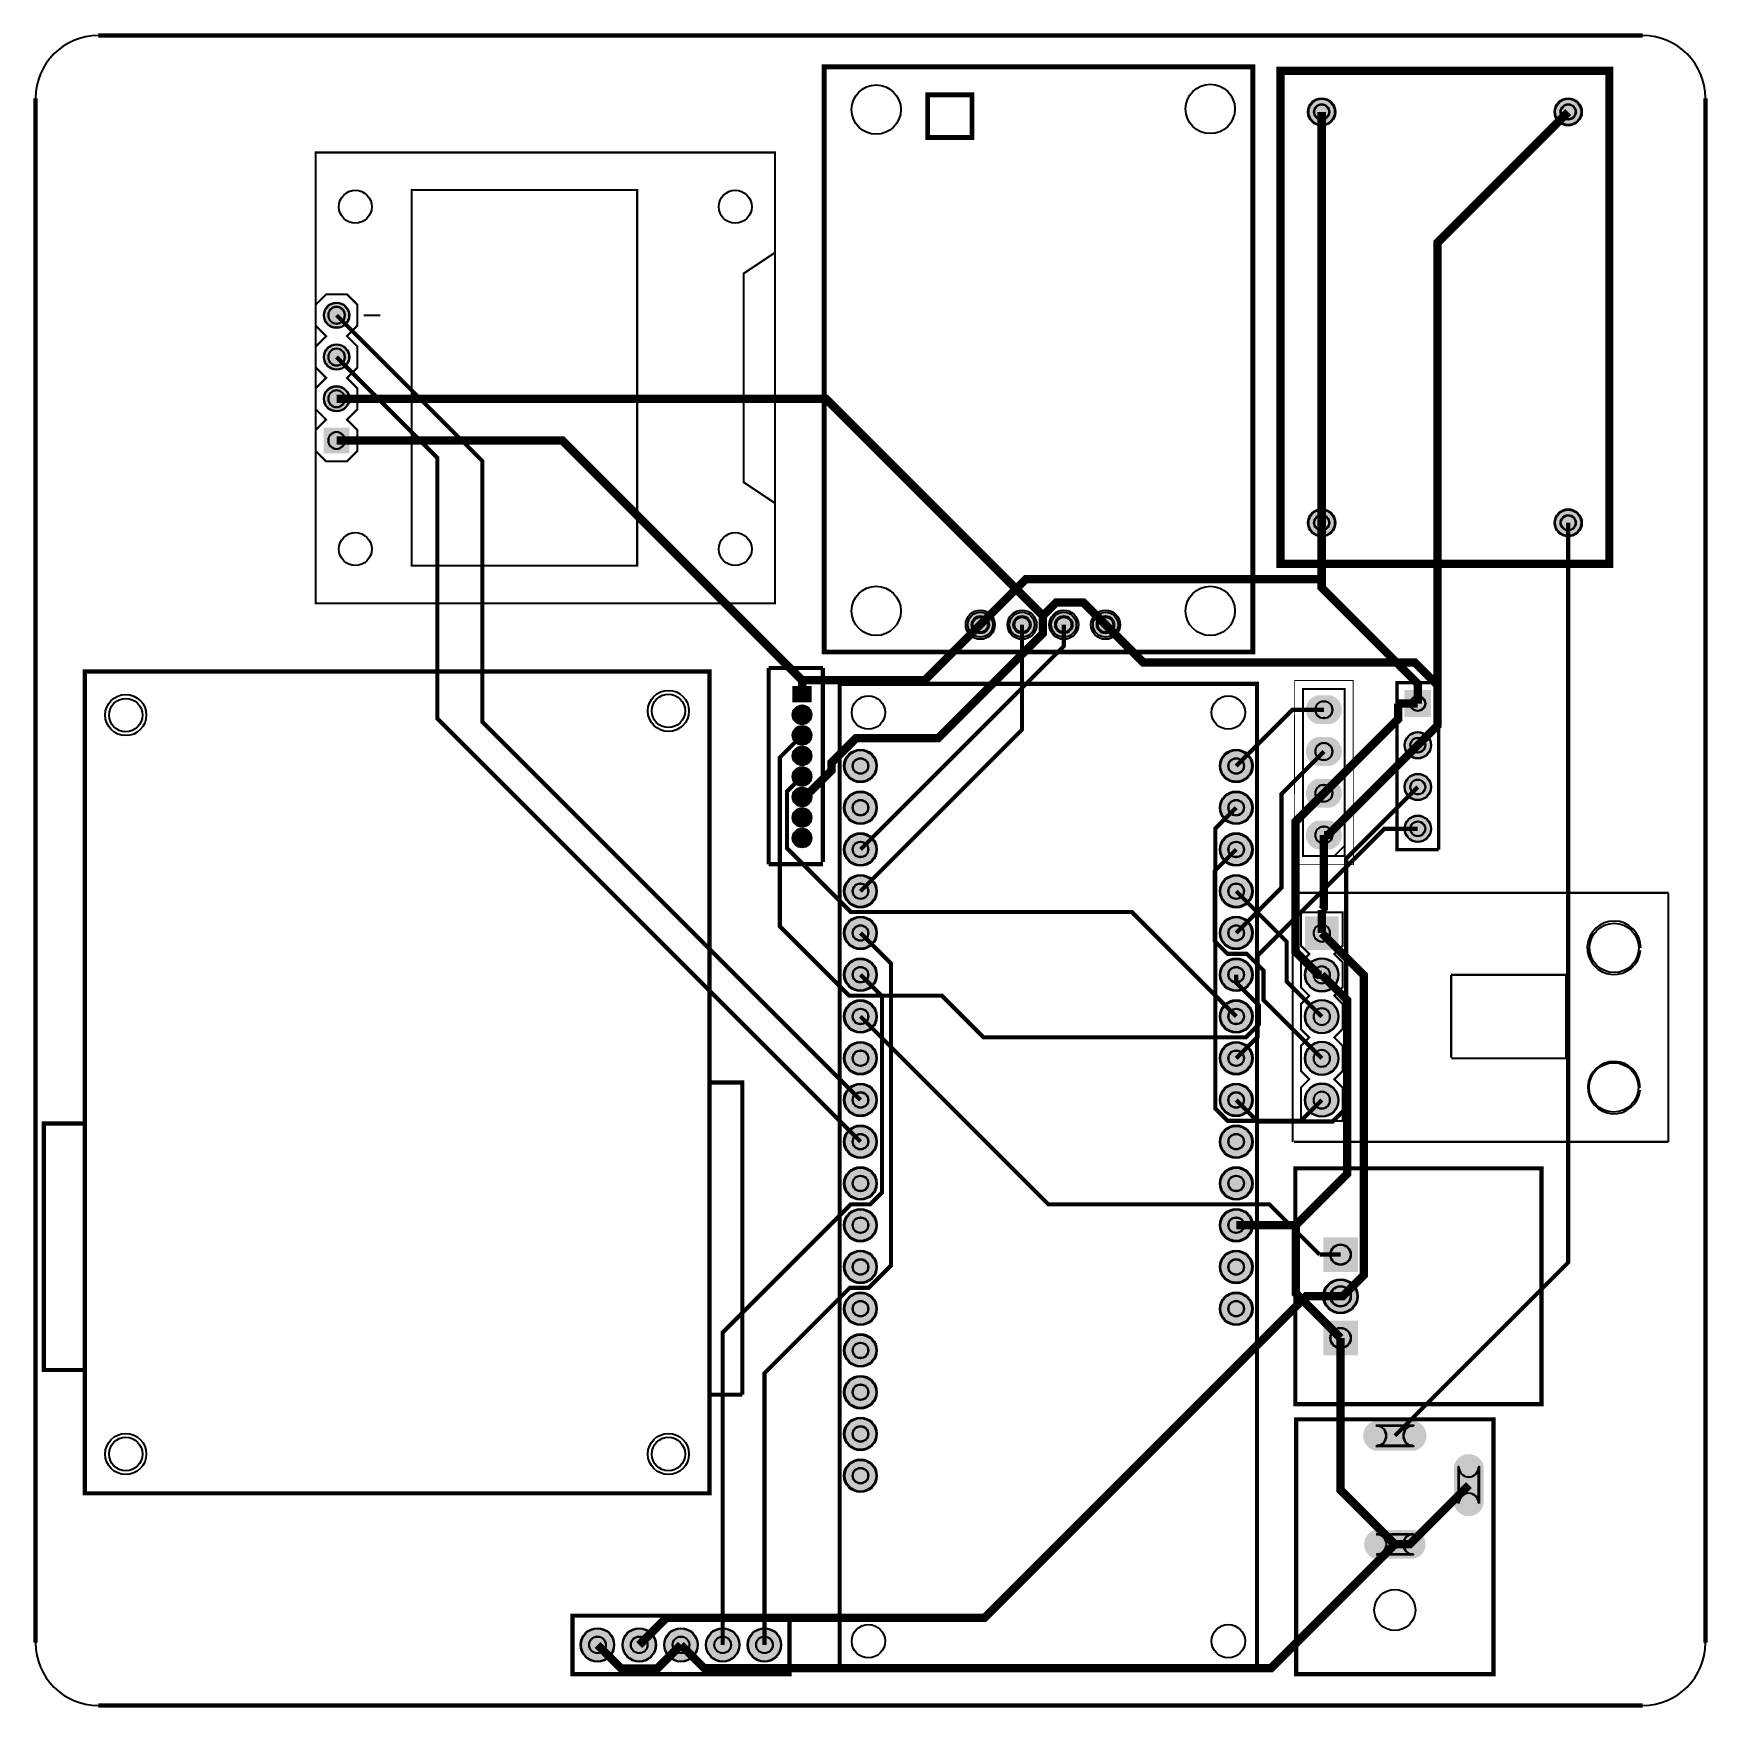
# Model space of a CAD drawing. Extents: x 724 to 4734, y -4950 to -940.
import ezdxf

# ---------------------------------------------------------------- set-up
doc = ezdxf.new("R2010")
doc.units = 9
for name, color, linetype, true_color in [('BoardOutLine', 7, 'Continuous', 0xff00ff), ('BottomLayer', 7, 'Continuous', 0x0000ff), ('BottomSolderMaskLayer', 7, 'Continuous', 0xaa00ff), ('Mechanical', 7, 'Continuous', 0xf022f0), ('Multi-Layer', 7, 'Continuous', 0xc0c0c0), ('TopLayer', 7, 'Continuous', 0xff0000), ('TopSilkLayer', 7, 'Continuous', 0xffcc00), ('TopSolderMaskLayer', 7, 'Continuous', 0x800080)]:
    doc.layers.add(name, color=color, linetype=linetype, true_color=true_color)

msp = doc.modelspace()

# ---------------------------------------------------------------- hatches: boundary and pattern name
at = {"layer": 'BottomSolderMaskLayer'}
for points in [[(3776.7160000000013, -1127.8699999999953, 1), (3842.724000000001, -1127.8699999999953, 1)], [(4367.275999999999, -1127.8699999999953, 1), (4433.283999999999, -1127.8699999999953, 1)], [(1419.315, -1615, 1), (1480.685, -1615, 1)], [(1419.315, -1715, 1), (1480.685, -1715, 1)], [(1419.315, -1815, 1), (1480.685, -1815, 1)], [(1419.314999999995, -1945.6849999999977), (1419.314999999995, -1884.3150000000023), (1480.685000000005, -1884.3150000000023), (1480.685000000005, -1945.6849999999977)], [(3776.7160000000013, -2112.1300000000047, 1), (3842.724000000001, -2112.1300000000047, 1)], [(4367.275999999999, -2112.1300000000047, 1), (4433.283999999999, -2112.1300000000047, 1)], [(2957.020000000004, -2356.220000000001, 1), (3027.020000000004, -2356.220000000001, 1)], [(3057.020000000004, -2356.220000000001, 1), (3127.020000000004, -2356.220000000001, 1)], [(3157.020000000004, -2356.220000000001, 1), (3227.020000000004, -2356.220000000001, 1)], [(3257.020000000004, -2356.220000000001, 1), (3327.020000000004, -2356.220000000001, 1)], [(2587.998966443709, -2503.3264931178783), (2587.998966443709, -2542.188023077477), (2541.994356221592, -2542.188023077477), (2541.994356221592, -2503.3264931178783)], [(3831.0680000000066, -2525.5355, -0.7853981633974483), (3831.0680000000066, -2594.4645), (3798.9319999999934, -2594.4645, -0.7853981633974483), (3798.9319999999934, -2525.5355)], [(4072.0000000000073, -2513), (4072.0000000000073, -2577), (4007.9999999999927, -2577), (4007.9999999999927, -2513)], [(2542.3305, -2571.959999999999, 1), (2587.6695, -2571.959999999999, 1)], [(2542.3305, -2621.1699999999983, 1), (2587.6695, -2621.1699999999983, 1)], [(3831.0680000000066, -2625.5355, -0.7853981633974483), (3831.0680000000066, -2694.4645), (3798.9319999999934, -2694.4645, -0.7853981633974483), (3798.9319999999934, -2625.5355)], [(4008, -2645, 1), (4072, -2645, 1)], [(2542.3305, -2670.3899999999994, 1), (2587.6695, -2670.3899999999994, 1)], [(2665.5, -2694.6500000000015, 1), (2744.5, -2694.6500000000015, 1)], [(3565.5, -2694.6500000000015, 1), (3644.5, -2694.6500000000015, 1)], [(2542.3305, -2719.5999999999985, 1), (2587.6695, -2719.5999999999985, 1)], [(3831.0680000000066, -2725.5355, -0.7853981633974483), (3831.0680000000066, -2794.4645), (3798.9319999999934, -2794.4645, -0.7853981633974483), (3798.9319999999934, -2725.5355)], [(4008, -2745, 1), (4072, -2745, 1)], [(2542.3305, -2768.8099999999977, 1), (2587.6695, -2768.8099999999977, 1)], [(2665.5, -2794.6500000000015, 1), (2744.5, -2794.6500000000015, 1)], [(3565.5, -2794.6500000000015, 1), (3644.5, -2794.6500000000015, 1)], [(2542.3305, -2818.029999999999, 1), (2587.6695, -2818.029999999999, 1)], [(2542.3305, -2867.2400000000052, 1), (2587.6695, -2867.2400000000052, 1)], [(3831.0680000000066, -2825.5355, -0.7853981633974483), (3831.0680000000066, -2894.4645), (3798.9319999999934, -2894.4645, -0.7853981633974483), (3798.9319999999934, -2825.5355)], [(4008, -2845, 1), (4072, -2845, 1)], [(2665.5, -2894.6500000000015, 1), (2744.5, -2894.6500000000015, 1)], [(3565.5, -2894.6500000000015, 1), (3644.5, -2894.6500000000015, 1)], [(2665.5, -2994.6500000000015, 1), (2744.5, -2994.6500000000015, 1)], [(3565.5, -2994.6500000000015, 1), (3644.5, -2994.6500000000015, 1)], [(2665.5, -3094.6500000000015, 1), (2744.5, -3094.6500000000015, 1)], [(3565.5, -3094.6500000000015, 1), (3644.5, -3094.6500000000015, 1)], [(3769.6299999999974, -3054.6300000000047), (3850.3700000000026, -3054.6300000000047), (3850.3700000000026, -3135.3699999999953), (3769.6299999999974, -3135.3699999999953)], [(2665.5, -3194.6500000000015, 1), (2744.5, -3194.6500000000015, 1)], [(3565.5, -3194.6500000000015, 1), (3644.5, -3194.6500000000015, 1)], [(3769.63, -3195, 1), (3850.37, -3195, 1)], [(2665.5, -3294.6500000000015, 1), (2744.5, -3294.6500000000015, 1)], [(3565.5, -3294.6500000000015, 1), (3644.5, -3294.6500000000015, 1)], [(3769.63, -3295, 1), (3850.37, -3295, 1)], [(2665.5, -3394.6500000000015, 1), (2744.5, -3394.6500000000015, 1)], [(3565.5, -3394.6500000000015, 1), (3644.5, -3394.6500000000015, 1)], [(3769.63, -3395, 1), (3850.37, -3395, 1)], [(2665.5, -3494.6500000000015, 1), (2744.5, -3494.6500000000015, 1)], [(3565.5, -3494.6500000000015, 1), (3644.5, -3494.6500000000015, 1)], [(3769.63, -3495, 1), (3850.37, -3495, 1)], [(2665.5, -3594.6500000000015, 1), (2744.5, -3594.6500000000015, 1)], [(3565.5, -3594.6500000000015, 1), (3644.5, -3594.6500000000015, 1)], [(2665.5, -3694.6500000000015, 1), (2744.5, -3694.6500000000015, 1)], [(3565.5, -3694.6500000000015, 1), (3644.5, -3694.6500000000015, 1)], [(2665.5, -3794.6500000000015, 1), (2744.5, -3794.6500000000015, 1)], [(3565.5, -3794.6500000000015, 1), (3644.5, -3794.6500000000015, 1)], [(3813.6300000000047, -3906.3699999999953), (3813.6300000000047, -3823.6300000000047), (3896.3699999999953, -3823.6300000000047), (3896.3699999999953, -3906.3699999999953)], [(2665.5, -3894.6500000000015, 1), (2744.5, -3894.6500000000015, 1)], [(3565.5, -3894.6500000000015, 1), (3644.5, -3894.6500000000015, 1)], [(3813.63, -3965, 1), (3896.37, -3965, 1)], [(2665.5, -3994.6500000000015, 1), (2744.5, -3994.6500000000015, 1)], [(3565.5, -3994.6500000000015, 1), (3644.5, -3994.6500000000015, 1)], [(3813.6300000000047, -4106.369999999995), (3813.6300000000047, -4023.6300000000047), (3896.3699999999953, -4023.6300000000047), (3896.3699999999953, -4106.369999999995)], [(2665.5, -4094.6500000000015, 1), (2744.5, -4094.6500000000015, 1)], [(2665.5, -4194.6500000000015, 1), (2744.5, -4194.6500000000015, 1)], [(2665.5, -4294.6500000000015, 1), (2744.5, -4294.6500000000015, 1)], [(3937.0186176470597, -4334.594499999997, -0.7853981633974483), (3937.0186176470597, -4263.665499999997), (4032.9813823529403, -4263.665499999997, -0.7853981633974483), (4032.9813823529403, -4334.594499999997)], [(2665.5, -4394.6500000000015, 1), (2744.5, -4394.6500000000015, 1)], [(4197.634499999998, -4463.6654999999955, -0.7853981633974483), (4126.705499999998, -4463.6654999999955), (4126.705499999998, -4370.814500000008, -0.7853981633974483), (4197.634499999998, -4370.814500000008)], [(3938.371558823528, -4593.444500000003, -0.7853981633974483), (3938.371558823528, -4524.515500000003), (4031.628441176472, -4524.515500000003, -0.7853981633974483), (4031.628441176472, -4593.444500000003)], [(2034.63, -4800, 1), (2115.37, -4800, 1)], [(2134.63, -4800, 1), (2215.37, -4800, 1)], [(2234.63, -4800, 1), (2315.37, -4800, 1)], [(2334.63, -4800, 1), (2415.37, -4800, 1)], [(2434.63, -4800, 1), (2515.37, -4800, 1)]]:
    msp.add_hatch(color=256, dxfattribs=at).paths.add_polyline_path(points)
at = {"layer": 'Multi-Layer'}
for points in [[(3778.7160000000013, -1127.8699999999953, 1), (3840.724000000001, -1127.8699999999953, 1)], [(4369.275999999999, -1127.8699999999953, 1), (4431.283999999999, -1127.8699999999953, 1)], [(1420.315, -1615, 1), (1479.685, -1615, 1)], [(1420.315, -1715, 1), (1479.685, -1715, 1)], [(1420.315, -1815, 1), (1479.685, -1815, 1)], [(1420.3150000000023, -1944.6849999999977), (1420.3150000000023, -1885.3150000000023), (1479.6849999999977, -1885.3150000000023), (1479.6849999999977, -1944.6849999999977)], [(3778.7160000000013, -2112.1300000000047, 1), (3840.724000000001, -2112.1300000000047, 1)], [(4369.275999999999, -2112.1300000000047, 1), (4431.283999999999, -2112.1300000000047, 1)], [(2962.020000000004, -2356.220000000001, 1), (3022.020000000004, -2356.220000000001, 1)], [(3062.020000000004, -2356.220000000001, 1), (3122.020000000004, -2356.220000000001, 1)], [(3162.020000000004, -2356.220000000001, 1), (3222.020000000004, -2356.220000000001, 1)], [(3262.020000000004, -2356.220000000001, 1), (3322.020000000004, -2356.220000000001, 1)], [(2585.6659999999974, -2505.0409999999974), (2585.6659999999974, -2540.474000000002), (2544.327999999994, -2540.474000000002), (2544.327999999994, -2505.0409999999974)], [(4071, -2514), (4071, -2576), (4009, -2576), (4009, -2514)], [(2544.3305, -2571.959999999999, 1), (2585.6695, -2571.959999999999, 1)], [(3830.748000000007, -2526.5355, -0.7853981633974483), (3830.748000000007, -2593.4645), (3799.251999999993, -2593.4645, -0.7853981633974483), (3799.251999999993, -2526.5355)], [(2544.3305, -2621.1699999999983, 1), (2585.6695, -2621.1699999999983, 1)], [(3830.748000000007, -2626.5355, -0.7853981633974483), (3830.748000000007, -2693.4645), (3799.251999999993, -2693.4645, -0.7853981633974483), (3799.251999999993, -2626.5355)], [(4009, -2645, 1), (4071, -2645, 1)], [(2544.3305, -2670.3899999999994, 1), (2585.6695, -2670.3899999999994, 1)], [(2667.5, -2694.6500000000015, 1), (2742.5, -2694.6500000000015, 1)], [(3567.5, -2694.6500000000015, 1), (3642.5, -2694.6500000000015, 1)], [(2544.3305, -2719.5999999999985, 1), (2585.6695, -2719.5999999999985, 1)], [(3830.748000000007, -2726.5355, -0.7853981633974483), (3830.748000000007, -2793.4645), (3799.251999999993, -2793.4645, -0.7853981633974483), (3799.251999999993, -2726.5355)], [(4009, -2745, 1), (4071, -2745, 1)], [(2544.3305, -2768.8099999999977, 1), (2585.6695, -2768.8099999999977, 1)], [(2667.5, -2794.6500000000015, 1), (2742.5, -2794.6500000000015, 1)], [(3567.5, -2794.6500000000015, 1), (3642.5, -2794.6500000000015, 1)], [(2544.3305, -2818.029999999999, 1), (2585.6695, -2818.029999999999, 1)], [(2544.3305, -2867.2400000000052, 1), (2585.6695, -2867.2400000000052, 1)], [(3830.748000000007, -2826.5355, -0.7853981633974483), (3830.748000000007, -2893.4645), (3799.251999999993, -2893.4645, -0.7853981633974483), (3799.251999999993, -2826.5355)], [(4009, -2845, 1), (4071, -2845, 1)], [(2667.5, -2894.6500000000015, 1), (2742.5, -2894.6500000000015, 1)], [(3567.5, -2894.6500000000015, 1), (3642.5, -2894.6500000000015, 1)], [(2667.5, -2994.6500000000015, 1), (2742.5, -2994.6500000000015, 1)], [(3567.5, -2994.6500000000015, 1), (3642.5, -2994.6500000000015, 1)], [(2667.5, -3094.6500000000015, 1), (2742.5, -3094.6500000000015, 1)], [(3567.5, -3094.6500000000015, 1), (3642.5, -3094.6500000000015, 1)], [(3770.6300000000047, -3055.6300000000047), (3849.3699999999953, -3055.6300000000047), (3849.3699999999953, -3134.3699999999953), (3770.6300000000047, -3134.3699999999953)], [(2667.5, -3194.6500000000015, 1), (2742.5, -3194.6500000000015, 1)], [(3567.5, -3194.6500000000015, 1), (3642.5, -3194.6500000000015, 1)], [(3770.63, -3195, 1), (3849.37, -3195, 1)], [(2667.5, -3294.6500000000015, 1), (2742.5, -3294.6500000000015, 1)], [(3567.5, -3294.6500000000015, 1), (3642.5, -3294.6500000000015, 1)], [(3770.63, -3295, 1), (3849.37, -3295, 1)], [(2667.5, -3394.6500000000015, 1), (2742.5, -3394.6500000000015, 1)], [(3567.5, -3394.6500000000015, 1), (3642.5, -3394.6500000000015, 1)], [(3770.63, -3395, 1), (3849.37, -3395, 1)], [(2667.5, -3494.6500000000015, 1), (2742.5, -3494.6500000000015, 1)], [(3567.5, -3494.6500000000015, 1), (3642.5, -3494.6500000000015, 1)], [(3770.63, -3495, 1), (3849.37, -3495, 1)], [(2667.5, -3594.6500000000015, 1), (2742.5, -3594.6500000000015, 1)], [(3567.5, -3594.6500000000015, 1), (3642.5, -3594.6500000000015, 1)], [(2667.5, -3694.6500000000015, 1), (2742.5, -3694.6500000000015, 1)], [(3567.5, -3694.6500000000015, 1), (3642.5, -3694.6500000000015, 1)], [(2667.5, -3794.6500000000015, 1), (2742.5, -3794.6500000000015, 1)], [(3567.5, -3794.6500000000015, 1), (3642.5, -3794.6500000000015, 1)], [(3815.6300000000047, -3904.3699999999953), (3815.6300000000047, -3825.6300000000047), (3894.3699999999953, -3825.6300000000047), (3894.3699999999953, -3904.3699999999953)], [(2667.5, -3894.6500000000015, 1), (2742.5, -3894.6500000000015, 1)], [(3567.5, -3894.6500000000015, 1), (3642.5, -3894.6500000000015, 1)], [(3815.63, -3965, 1), (3894.37, -3965, 1)], [(2667.5, -3994.6500000000015, 1), (2742.5, -3994.6500000000015, 1)], [(3567.5, -3994.6500000000015, 1), (3642.5, -3994.6500000000015, 1)], [(3815.6300000000047, -4104.369999999995), (3815.6300000000047, -4025.6300000000047), (3894.3699999999953, -4025.6300000000047), (3894.3699999999953, -4104.369999999995)], [(2667.5, -4094.6500000000015, 1), (2742.5, -4094.6500000000015, 1)], [(2667.5, -4194.6500000000015, 1), (2742.5, -4194.6500000000015, 1)], [(2667.5, -4294.6500000000015, 1), (2742.5, -4294.6500000000015, 1)], [(3939.724500000004, -4332.594499999997, -0.7853981633974483), (3939.724500000004, -4265.665499999997), (4030.275499999996, -4265.665499999997, -0.7853981633974483), (4030.275499999996, -4332.594499999997)], [(2667.5, -4394.6500000000015, 1), (2742.5, -4394.6500000000015, 1)], [(4195.634499999998, -4462.515500000001, -0.7853981633974483), (4128.705499999998, -4462.515500000001), (4128.705499999998, -4371.964500000002, -0.7853981633974483), (4195.634499999998, -4371.964500000002)], [(3939.724500000004, -4592.444500000003, -0.7853981633974483), (3939.724500000004, -4525.515500000003), (4030.275499999996, -4525.515500000003, -0.7853981633974483), (4030.275499999996, -4592.444500000003)], [(2035.63, -4800, 1), (2114.37, -4800, 1)], [(2135.63, -4800, 1), (2214.37, -4800, 1)], [(2235.63, -4800, 1), (2314.37, -4800, 1)], [(2335.63, -4800, 1), (2414.37, -4800, 1)], [(2435.63, -4800, 1), (2514.37, -4800, 1)]]:
    msp.add_hatch(color=256, dxfattribs=at).paths.add_polyline_path(points)
at = {"layer": 'TopSolderMaskLayer'}
for points in [[(3776.7160000000013, -1127.8699999999953, 1), (3842.724000000001, -1127.8699999999953, 1)], [(4367.275999999999, -1127.8699999999953, 1), (4433.283999999999, -1127.8699999999953, 1)], [(1419.315, -1615, 1), (1480.685, -1615, 1)], [(1419.315, -1715, 1), (1480.685, -1715, 1)], [(1419.315, -1815, 1), (1480.685, -1815, 1)], [(1419.314999999995, -1945.6849999999977), (1419.314999999995, -1884.3150000000023), (1480.685000000005, -1884.3150000000023), (1480.685000000005, -1945.6849999999977)], [(3776.7160000000013, -2112.1300000000047, 1), (3842.724000000001, -2112.1300000000047, 1)], [(4367.275999999999, -2112.1300000000047, 1), (4433.283999999999, -2112.1300000000047, 1)], [(2957.020000000004, -2356.220000000001, 1), (3027.020000000004, -2356.220000000001, 1)], [(3057.020000000004, -2356.220000000001, 1), (3127.020000000004, -2356.220000000001, 1)], [(3157.020000000004, -2356.220000000001, 1), (3227.020000000004, -2356.220000000001, 1)], [(3257.020000000004, -2356.220000000001, 1), (3327.020000000004, -2356.220000000001, 1)], [(2587.998966443709, -2503.3264931178783), (2587.998966443709, -2542.188023077477), (2541.994356221592, -2542.188023077477), (2541.994356221592, -2503.3264931178783)], [(3831.0680000000066, -2525.5355, -0.7853981633974483), (3831.0680000000066, -2594.4645), (3798.9319999999934, -2594.4645, -0.7853981633974483), (3798.9319999999934, -2525.5355)], [(4072.0000000000073, -2513), (4072.0000000000073, -2577), (4007.9999999999927, -2577), (4007.9999999999927, -2513)], [(2542.3305, -2571.959999999999, 1), (2587.6695, -2571.959999999999, 1)], [(2542.3305, -2621.1699999999983, 1), (2587.6695, -2621.1699999999983, 1)], [(3831.0680000000066, -2625.5355, -0.7853981633974483), (3831.0680000000066, -2694.4645), (3798.9319999999934, -2694.4645, -0.7853981633974483), (3798.9319999999934, -2625.5355)], [(4008, -2645, 1), (4072, -2645, 1)], [(2542.3305, -2670.3899999999994, 1), (2587.6695, -2670.3899999999994, 1)], [(2665.5, -2694.6500000000015, 1), (2744.5, -2694.6500000000015, 1)], [(3565.5, -2694.6500000000015, 1), (3644.5, -2694.6500000000015, 1)], [(2542.3305, -2719.5999999999985, 1), (2587.6695, -2719.5999999999985, 1)], [(3831.0680000000066, -2725.5355, -0.7853981633974483), (3831.0680000000066, -2794.4645), (3798.9319999999934, -2794.4645, -0.7853981633974483), (3798.9319999999934, -2725.5355)], [(4008, -2745, 1), (4072, -2745, 1)], [(2542.3305, -2768.8099999999977, 1), (2587.6695, -2768.8099999999977, 1)], [(2665.5, -2794.6500000000015, 1), (2744.5, -2794.6500000000015, 1)], [(3565.5, -2794.6500000000015, 1), (3644.5, -2794.6500000000015, 1)], [(2542.3305, -2818.029999999999, 1), (2587.6695, -2818.029999999999, 1)], [(2542.3305, -2867.2400000000052, 1), (2587.6695, -2867.2400000000052, 1)], [(3831.0680000000066, -2825.5355, -0.7853981633974483), (3831.0680000000066, -2894.4645), (3798.9319999999934, -2894.4645, -0.7853981633974483), (3798.9319999999934, -2825.5355)], [(4008, -2845, 1), (4072, -2845, 1)], [(2665.5, -2894.6500000000015, 1), (2744.5, -2894.6500000000015, 1)], [(3565.5, -2894.6500000000015, 1), (3644.5, -2894.6500000000015, 1)], [(2665.5, -2994.6500000000015, 1), (2744.5, -2994.6500000000015, 1)], [(3565.5, -2994.6500000000015, 1), (3644.5, -2994.6500000000015, 1)], [(2665.5, -3094.6500000000015, 1), (2744.5, -3094.6500000000015, 1)], [(3565.5, -3094.6500000000015, 1), (3644.5, -3094.6500000000015, 1)], [(3769.6299999999974, -3054.6300000000047), (3850.3700000000026, -3054.6300000000047), (3850.3700000000026, -3135.3699999999953), (3769.6299999999974, -3135.3699999999953)], [(2665.5, -3194.6500000000015, 1), (2744.5, -3194.6500000000015, 1)], [(3565.5, -3194.6500000000015, 1), (3644.5, -3194.6500000000015, 1)], [(3769.63, -3195, 1), (3850.37, -3195, 1)], [(2665.5, -3294.6500000000015, 1), (2744.5, -3294.6500000000015, 1)], [(3565.5, -3294.6500000000015, 1), (3644.5, -3294.6500000000015, 1)], [(3769.63, -3295, 1), (3850.37, -3295, 1)], [(2665.5, -3394.6500000000015, 1), (2744.5, -3394.6500000000015, 1)], [(3565.5, -3394.6500000000015, 1), (3644.5, -3394.6500000000015, 1)], [(3769.63, -3395, 1), (3850.37, -3395, 1)], [(2665.5, -3494.6500000000015, 1), (2744.5, -3494.6500000000015, 1)], [(3565.5, -3494.6500000000015, 1), (3644.5, -3494.6500000000015, 1)], [(3769.63, -3495, 1), (3850.37, -3495, 1)], [(2665.5, -3594.6500000000015, 1), (2744.5, -3594.6500000000015, 1)], [(3565.5, -3594.6500000000015, 1), (3644.5, -3594.6500000000015, 1)], [(2665.5, -3694.6500000000015, 1), (2744.5, -3694.6500000000015, 1)], [(3565.5, -3694.6500000000015, 1), (3644.5, -3694.6500000000015, 1)], [(2665.5, -3794.6500000000015, 1), (2744.5, -3794.6500000000015, 1)], [(3565.5, -3794.6500000000015, 1), (3644.5, -3794.6500000000015, 1)], [(3813.6300000000047, -3906.3699999999953), (3813.6300000000047, -3823.6300000000047), (3896.3699999999953, -3823.6300000000047), (3896.3699999999953, -3906.3699999999953)], [(2665.5, -3894.6500000000015, 1), (2744.5, -3894.6500000000015, 1)], [(3565.5, -3894.6500000000015, 1), (3644.5, -3894.6500000000015, 1)], [(3813.63, -3965, 1), (3896.37, -3965, 1)], [(2665.5, -3994.6500000000015, 1), (2744.5, -3994.6500000000015, 1)], [(3565.5, -3994.6500000000015, 1), (3644.5, -3994.6500000000015, 1)], [(3813.6300000000047, -4106.369999999995), (3813.6300000000047, -4023.6300000000047), (3896.3699999999953, -4023.6300000000047), (3896.3699999999953, -4106.369999999995)], [(2665.5, -4094.6500000000015, 1), (2744.5, -4094.6500000000015, 1)], [(2665.5, -4194.6500000000015, 1), (2744.5, -4194.6500000000015, 1)], [(2665.5, -4294.6500000000015, 1), (2744.5, -4294.6500000000015, 1)], [(3937.0186176470597, -4334.594499999997, -0.7853981633974483), (3937.0186176470597, -4263.665499999997), (4032.9813823529403, -4263.665499999997, -0.7853981633974483), (4032.9813823529403, -4334.594499999997)], [(2665.5, -4394.6500000000015, 1), (2744.5, -4394.6500000000015, 1)], [(4197.634499999998, -4463.6654999999955, -0.7853981633974483), (4126.705499999998, -4463.6654999999955), (4126.705499999998, -4370.814500000008, -0.7853981633974483), (4197.634499999998, -4370.814500000008)], [(3938.371558823528, -4593.444500000003, -0.7853981633974483), (3938.371558823528, -4524.515500000003), (4031.628441176472, -4524.515500000003, -0.7853981633974483), (4031.628441176472, -4593.444500000003)], [(2034.63, -4800, 1), (2115.37, -4800, 1)], [(2134.63, -4800, 1), (2215.37, -4800, 1)], [(2234.63, -4800, 1), (2315.37, -4800, 1)], [(2334.63, -4800, 1), (2415.37, -4800, 1)], [(2434.63, -4800, 1), (2515.37, -4800, 1)]]:
    msp.add_hatch(color=256, dxfattribs=at).paths.add_polyline_path(points)

# ---------------------------------------------------------------- linework, layer by layer
at = {"layer": 'BoardOutLine', "const_width": 10}
for points in [[(878.9990000000034, -945), (4578.999000000003, -945)], [(728.9989999999962, -4795), (728.9989999999962, -1095)], [(4728.999000000003, -1095), (4728.999000000003, -4795)], [(4578.999000000003, -4945), (878.9990000000034, -4945)]]:
    msp.add_lwpolyline(points, dxfattribs=at)
at = {"layer": 'BoardOutLine'}
for centre, start, end in [((878.9990000000034, -1095), 90, 180), ((4578.999000000003, -1095), 0, 90), ((878.9990000000034, -4795), 180, 270), ((4578.999000000003, -4795), 270, 0)]:
    msp.add_arc(centre, 150, start, end, dxfattribs=at)
at = {"layer": 'BottomLayer'}
for points, const_width in [([(3809.7189999999973, -1127.8699999999953), (3809.7189999999973, -2112.1300000000047)], 20), ([(4400.279000000002, -1127.8699999999953), (4087.079000000005, -1441.0699999999997), (4087.079000000005, -2597.9199999999983), (4039.998999999996, -2645)], 20), ([(1449.9989999999962, -1615), (1799.339, -1964.3400000000038), (1799.339, -2588.989999999998), (2704.998999999996, -3494.6500000000015)], 10), ([(1449.9989999999962, -1715), (1691.2389999999941, -1956.239999999998), (1691.2389999999941, -2580.8899999999994), (2704.998999999996, -3594.6500000000015)], 10), ([(3809.7189999999973, -2247.4199999999983), (3809.7189999999973, -2112.1300000000047)], 20), ([(3984.998999999996, -4299.129999999997), (4400.279000000002, -3883.850000000006), (4400.279000000002, -2112.1300000000047)], 10), ([(3809.7189999999973, -2247.4199999999983), (3100.819000000003, -2247.4199999999983), (2992.0190000000002, -2356.220000000001)], 20), ([(4039.998999999996, -2497.989999999998), (3809.7189999999973, -2267.709999999999), (3809.7189999999973, -2247.4199999999983)], 20), ([(3092.0190000000002, -2356.220000000001), (3092.0190000000002, -2607.6299999999974), (2704.998999999996, -2994.6500000000015)], 10), ([(4039.998999999996, -2545), (4039.998999999996, -2497.989999999998)], 20), ([(3604.998999999996, -3094.6500000000015), (3713.3389999999927, -2986.3099999999977), (3713.3389999999927, -2761.6600000000035), (3814.998999999996, -2660)], 10), ([(3809.998999999996, -3495), (3760.3489999999947, -3544.6500000000015), (3584.359000000004, -3544.6500000000015), (3554.9489999999932, -3515.239999999998), (3554.9489999999932, -2844.699999999997), (3604.998999999996, -2794.6500000000015)], 10), ([(4039.998999999996, -2845), (3960.099000000002, -2845), (3656.4189999999944, -3148.6800000000003), (3656.4189999999944, -3343.229999999996), (3604.998999999996, -3394.6500000000015)], 10), ([(3809.998999999996, -3095), (3910.4490000000005, -3195.449999999997), (3910.4490000000005, -3914.6100000000006), (3860.059000000001, -3965), (3854.998999999996, -3965)], 20), ([(2704.998999999996, -3094.6500000000015), (2778.099000000002, -3167.75), (2778.099000000002, -3890.9400000000023), (2724.389000000003, -3944.6500000000015), (2679.548999999999, -3944.6500000000015), (2474.998999999996, -4149.199999999997), (2474.998999999996, -4800)], 10), ([(2374.998999999996, -4800), (2374.998999999996, -4051.3300000000017), (2681.6790000000037, -3744.6500000000015), (2728.3589999999967, -3744.6500000000015), (2756.359000000004, -3716.6500000000015), (2756.359000000004, -3246.010000000002), (2704.998999999996, -3194.6500000000015)], 10), ([(3809.998999999996, -3195), (3870.5090000000055, -3255.510000000002), (3870.5090000000055, -3671.9199999999983), (3747.7790000000023, -3794.6500000000015)], 20), ([(3747.7790000000023, -3794.6500000000015), (3604.998999999996, -3794.6500000000015)], 20), ([(3747.7790000000023, -3794.6500000000015), (3747.7790000000023, -3957.779999999999), (3854.998999999996, -4065)], 20), ([(3984.998999999996, -4558.980000000003), (3854.998999999996, -4428.980000000003), (3854.998999999996, -4065)], 20)]:
    msp.add_lwpolyline(points, dxfattribs=dict(at, const_width=const_width))
at = {"layer": 'BottomSolderMaskLayer'}
for points in [[(1429.6570389085396, -1614.9948315647634), (1429.6570389085396, -1615.0051684352366)], [(1470.3429610914604, -1614.9948315647634), (1470.3429610914604, -1615.0051684352366)], [(1429.6570389085396, -1714.9948315647634), (1429.6570389085396, -1715.0051684352366)], [(1470.3429610914604, -1714.9948315647634), (1470.3429610914604, -1715.0051684352366)], [(1429.6570389085396, -1814.9948315647634), (1429.6570389085396, -1815.0051684352366)], [(1470.3429610914604, -1814.9948315647634), (1470.3429610914604, -1815.0051684352366)], [(1429.6570389085396, -1914.9948315647634), (1429.6570389085396, -1915.0051684352366)], [(1470.3429610914604, -1914.9948315647634), (1470.3429610914604, -1915.0051684352366)], [(3813.9960050800073, -2539.915), (3816.0039949199927, -2539.915)], [(3813.9960050800073, -2580.085), (3816.0039949199927, -2580.085)], [(3813.9960050800073, -2639.915), (3816.0039949199927, -2639.915)], [(3813.9960050800073, -2680.085), (3816.0039949199927, -2680.085)], [(3813.9960050800073, -2739.915), (3816.0039949199927, -2739.915)], [(3813.9960050800073, -2780.085), (3816.0039949199927, -2780.085)], [(3813.9960050800073, -2839.915), (3816.0039949199927, -2839.915)], [(3813.9960050800073, -2880.085), (3816.0039949199927, -2880.085)], [(3810.0051270002587, -3074.820127000254), (3809.9948729997413, -3074.820127000254)], [(3810.0051270002587, -3115.179872999746), (3809.9948729997413, -3115.179872999746)], [(3810.0051270002587, -3174.820127000254), (3809.9948729997413, -3174.820127000254)], [(3810.0051270002587, -3215.179872999746), (3809.9948729997413, -3215.179872999746)], [(3810.0051270002587, -3274.820127000254), (3809.9948729997413, -3274.820127000254)], [(3810.0051270002587, -3315.179872999746), (3809.9948729997413, -3315.179872999746)], [(3810.0051270002587, -3374.820127000254), (3809.9948729997413, -3374.820127000254)], [(3810.0051270002587, -3415.179872999746), (3809.9948729997413, -3415.179872999746)], [(3810.0051270002587, -3474.820127000254), (3809.9948729997413, -3474.820127000254)], [(3810.0051270002587, -3515.179872999746), (3809.9948729997413, -3515.179872999746)], [(3939.1047647058804, -4274.100336894322), (4030.8952352941196, -4274.100336894322)], [(3939.1047647058804, -4324.167866306087), (4030.8952352941196, -4324.167866306087)], [(4137.130936469994, -4461.652127000256), (4137.130936469994, -4372.83812700025)], [(4187.198465881758, -4461.652127000256), (4187.198465881758, -4372.83812700025)], [(3940.398882352936, -4534.6480668469585), (4029.601117647064, -4534.6480668469585)], [(3940.398882352936, -4583.30383155284), (4029.601117647064, -4583.30383155284)]]:
    msp.add_lwpolyline(points, close=True, dxfattribs=at)
for centre, radius in [((3809.720000000001, -1127.8699999999953), 33.004000000000005), ((3809.720000000001, -1127.8699999999953), 18.628886595278033), ((4400.279999999999, -1127.8699999999953), 33.004000000000005), ((4400.279999999999, -1127.8699999999953), 18.628886595278033), ((1450, -1615), 30.685000000000002), ((1450, -1715), 30.685000000000002), ((1450, -1815), 30.685000000000002), ((3809.720000000001, -2112.1300000000047), 33.004000000000005), ((4400.279999999999, -2112.1300000000047), 33.004000000000005), ((3809.720000000001, -2112.1300000000047), 18.628886595278033), ((4400.279999999999, -2112.1300000000047), 18.628886595278033), ((2992.020000000004, -2356.220000000001), 35), ((3092.020000000004, -2356.220000000001), 35), ((3192.020000000004, -2356.220000000001), 35), ((3292.020000000004, -2356.220000000001), 35), ((2992.012999999999, -2356.2180000000008), 21), ((3092.012999999999, -2356.2180000000008), 21), ((3192.012999999999, -2356.2180000000008), 21), ((3292.012999999999, -2356.2180000000008), 21), ((2564.997000000003, -2522.756999999998), 15.335612000112889), ((2565, -2571.959999999999), 22.6695), ((2564.997000000003, -2571.966999999997), 15.113365586975979), ((4040, -2545), 18.064516129032256), ((2565, -2621.1699999999983), 22.6695), ((2564.997000000003, -2621.176999999996), 15.113365586975979), ((4040, -2645), 32), ((4040, -2645), 18.064516129032256), ((2565, -2670.3899999999994), 22.6695), ((2564.997000000003, -2670.396999999997), 15.113365586975979), ((2705, -2694.6500000000015), 39.49999999999999), ((2705.0020000000077, -2694.6460000000006), 18.959999999999997), ((3605, -2694.6500000000015), 39.49999999999999), ((3605.0020000000077, -2694.6460000000006), 18.959999999999997), ((2565, -2719.5999999999985), 22.6695), ((2564.997000000003, -2719.6070000000036), 15.113365586975979), ((4040, -2745), 32), ((2565, -2768.8099999999977), 22.6695), ((2564.997000000003, -2768.8169999999955), 15.113365586975979), ((2705, -2794.6500000000015), 39.49999999999999), ((3605, -2794.6500000000015), 39.49999999999999), ((4040, -2745), 18.064516129032256), ((2565, -2818.029999999999), 22.6695), ((2564.997000000003, -2818.0369999999966), 15.113365586975979), ((2705.0020000000077, -2794.6460000000006), 18.959999999999997), ((3605.0020000000077, -2794.6460000000006), 18.959999999999997), ((2565, -2867.2400000000052), 22.6695), ((4040, -2845), 32), ((4040, -2845), 18.064516129032256), ((2564.997000000003, -2867.247000000003), 15.113365586975979), ((2705, -2894.6500000000015), 39.49999999999999), ((2705.0020000000077, -2894.6460000000006), 18.959999999999997), ((3605, -2894.6500000000015), 39.49999999999999), ((3605.0020000000077, -2894.6460000000006), 18.959999999999997), ((2705, -2994.6500000000015), 39.49999999999999), ((3605, -2994.6500000000015), 39.49999999999999), ((2705.0020000000077, -2994.6460000000006), 18.959999999999997), ((3605.0020000000077, -2994.6460000000006), 18.959999999999997), ((2705, -3094.6500000000015), 39.49999999999999), ((2705.0020000000077, -3094.6460000000006), 18.959999999999997), ((3605, -3094.6500000000015), 39.49999999999999), ((3605.0020000000077, -3094.6460000000006), 18.959999999999997), ((2705, -3194.6500000000015), 39.49999999999999), ((3605, -3194.6500000000015), 39.49999999999999), ((3810, -3195), 40.37), ((2705.0020000000077, -3194.6460000000006), 18.959999999999997), ((3605.0020000000077, -3194.6460000000006), 18.959999999999997), ((2705, -3294.6500000000015), 39.49999999999999), ((2705.0020000000077, -3294.6460000000006), 18.959999999999997), ((3605, -3294.6500000000015), 39.49999999999999), ((3605.0020000000077, -3294.6460000000006), 18.959999999999997), ((3810, -3295), 40.37), ((2705, -3394.6500000000015), 39.49999999999999), ((3605, -3394.6500000000015), 39.49999999999999), ((3810, -3395), 40.37), ((2705.0020000000077, -3394.6460000000006), 18.959999999999997), ((3605.0020000000077, -3394.6460000000006), 18.959999999999997), ((2705, -3494.6500000000015), 39.49999999999999), ((2705.0020000000077, -3494.6460000000006), 18.959999999999997), ((3605, -3494.6500000000015), 39.49999999999999), ((3605.0020000000077, -3494.6460000000006), 18.959999999999997), ((3810, -3495), 40.37), ((2705, -3594.6500000000015), 39.49999999999999), ((3605, -3594.6500000000015), 39.49999999999999), ((2705.0020000000077, -3594.6460000000006), 18.959999999999997), ((3605.0020000000077, -3594.6460000000006), 18.959999999999997), ((2705, -3694.6500000000015), 39.49999999999999), ((2705.0020000000077, -3694.6460000000006), 18.959999999999997), ((3605, -3694.6500000000015), 39.49999999999999), ((3605.0020000000077, -3694.6460000000006), 18.959999999999997), ((2705, -3794.6500000000015), 39.49999999999999), ((3605, -3794.6500000000015), 39.49999999999999), ((2705.0020000000077, -3794.6460000000006), 18.959999999999997), ((3605.0020000000077, -3794.6460000000006), 18.959999999999997), ((3855, -3865), 24.822), ((2705, -3894.6500000000015), 39.49999999999999), ((2705.0020000000077, -3894.6460000000006), 18.959999999999997), ((3605, -3894.6500000000015), 39.49999999999999), ((3605.0020000000077, -3894.6460000000006), 18.959999999999997), ((3855, -3965), 41.36999999999999), ((2705, -3994.6500000000015), 39.49999999999999), ((3605, -3994.6500000000015), 39.49999999999999), ((3855.0020000000077, -3965.0050000000047), 24.822), ((2705.0020000000077, -3994.6460000000006), 18.959999999999997), ((3605.0020000000077, -3994.6460000000006), 18.959999999999997), ((3855, -4065), 24.822), ((2705, -4094.6500000000015), 39.49999999999999), ((2705.0020000000077, -4094.6460000000006), 18.959999999999997), ((2705, -4194.6500000000015), 39.49999999999999), ((2705.0020000000077, -4194.646000000001), 18.959999999999997), ((2705, -4294.6500000000015), 39.49999999999999), ((2705.0020000000077, -4294.646000000001), 18.959999999999997), ((2705, -4394.6500000000015), 39.49999999999999), ((2705.0020000000077, -4394.646000000001), 18.959999999999997), ((2075, -4800), 40.37), ((2175, -4800), 40.37), ((2275, -4800), 40.37), ((2375, -4800), 40.37), ((2475, -4800), 40.37), ((2075, -4800), 20.185), ((2175, -4800), 20.185), ((2275, -4800), 20.185), ((2375, -4800), 20.185), ((2475, -4800), 20.185)]:
    msp.add_circle(centre, radius, dxfattribs=at)
for centre, radius, start, end in [((1450, -1614.9948315647634), 20.34296109146033, 360, 180), ((1450, -1615.0051684352366), 20.34296109146033, 180, 360), ((1450, -1714.9948315647634), 20.34296109146033, 360, 180), ((1450, -1715.0051684352366), 20.34296109146033, 180, 360), ((1450, -1814.9948315647634), 20.34296109146033, 360, 180), ((1450, -1815.0051684352366), 20.34296109146033, 180, 360), ((1450, -1914.9948315647634), 20.34296109146033, 360, 180), ((1450, -1915.0051684352366), 20.34296109146033, 180, 360), ((3813.9960050800073, -2560), 20.084999999999997, 450, 270), ((3816.0039949199927, -2560), 20.084999999999997, 270, 450), ((3813.9960050800073, -2660), 20.084999999999997, 450, 270), ((3816.0039949199927, -2660), 20.084999999999997, 270, 450), ((3813.9960050800073, -2760), 20.084999999999997, 450, 270), ((3816.0039949199927, -2760), 20.084999999999997, 270, 450), ((3813.9960050800073, -2860), 20.084999999999997, 450, 270), ((3816.0039949199927, -2860), 20.084999999999997, 270, 450), ((3809.9948729997413, -3095), 20.179872999746, 90, 270), ((3810.0051270002587, -3095), 20.179872999746, 270, 90), ((3809.9948729997413, -3195), 20.179872999746, 90, 270), ((3810.0051270002587, -3195), 20.179872999746, 270, 90), ((3809.9948729997413, -3295), 20.179872999746, 90, 270), ((3810.0051270002587, -3295), 20.179872999746, 270, 90), ((3809.9948729997413, -3395), 20.179872999746, 90, 270), ((3810.0051270002587, -3395), 20.179872999746, 270, 90), ((3809.9948729997413, -3495), 20.179872999746, 90, 270), ((3810.0051270002587, -3495), 20.179872999746, 270, 90), ((3939.1047647058804, -4299.134101600204), 25.033764705882355, 270, 90), ((4030.8952352941196, -4299.134101600204), 25.033764705882355, 90, 270), ((4162.164701175876, -4372.83812700025), 25.033764705882355, 180, 360), ((4162.164701175876, -4461.652127000256), 25.033764705882355, 360, 180), ((3940.398882352936, -4558.975949199899), 24.327882352941174, 270, 90), ((4029.601117647064, -4558.975949199899), 24.327882352941174, 90, 270)]:
    msp.add_arc(centre, radius, start, end, dxfattribs=at)
at = {"layer": 'Mechanical'}
for points, const_width in [([(3885, -2490), (3745, -2490), (3744.1299999999974, -2930.8700000000026), (3885.8700000000026, -2930.8700000000026), (3885, -2490)], 1.9685), ([(3765, -2910), (3765, -2510), (3865, -2510), (3865, -2885), (3840, -2910), (3765, -2910)], 3.937)]:
    msp.add_lwpolyline(points, close=True, dxfattribs=dict(at, const_width=const_width))
at = {"layer": 'Multi-Layer'}
for points in [[(1430.32, -1614.9949999999953), (1430.32, -1615.0050000000047)], [(1469.68, -1614.9949999999953), (1469.68, -1615.0050000000047)], [(1430.32, -1714.9949999999953), (1430.32, -1715.0050000000047)], [(1469.68, -1714.9949999999953), (1469.68, -1715.0050000000047)], [(1430.32, -1814.9949999999953), (1430.32, -1815.0050000000047)], [(1469.68, -1814.9949999999953), (1469.68, -1815.0050000000047)], [(1430.32, -1914.9949999999953), (1430.32, -1915.0050000000047)], [(1469.68, -1914.9949999999953), (1469.68, -1915.0050000000047)], [(3814.0160000000033, -2540.315), (3815.9839999999967, -2540.315)], [(3814.0160000000033, -2579.685), (3815.9839999999967, -2579.685)], [(3814.0160000000033, -2640.315), (3815.9839999999967, -2640.315)], [(3814.0160000000033, -2679.685), (3815.9839999999967, -2679.685)], [(3814.0160000000033, -2740.315), (3815.9839999999967, -2740.315)], [(3814.0160000000033, -2779.685), (3815.9839999999967, -2779.685)], [(3814.0160000000033, -2840.315), (3815.9839999999967, -2840.315)], [(3814.0160000000033, -2879.685), (3815.9839999999967, -2879.685)], [(3810.0050000000047, -3075.32), (3809.9949999999953, -3075.32)], [(3810.0050000000047, -3114.68), (3809.9949999999953, -3114.68)], [(3810.0050000000047, -3175.32), (3809.9949999999953, -3175.32)], [(3810.0050000000047, -3214.68), (3809.9949999999953, -3214.68)], [(3810.0050000000047, -3275.32), (3809.9949999999953, -3275.32)], [(3810.0050000000047, -3314.68), (3809.9949999999953, -3314.68)], [(3810.0050000000047, -3375.32), (3809.9949999999953, -3375.32)], [(3810.0050000000047, -3414.68), (3809.9949999999953, -3414.68)], [(3810.0050000000047, -3475.32), (3809.9949999999953, -3475.32)], [(3810.0050000000047, -3514.68), (3809.9949999999953, -3514.68)], [(3941.6929999999993, -4275.511999999998), (4028.3070000000007, -4275.511999999998)], [(3941.6929999999993, -4322.7559999999985), (4028.3070000000007, -4322.7559999999985)], [(4138.543000000008, -4460.551999999996), (4138.543000000008, -4373.937999999995)], [(4185.787000000008, -4460.551999999996), (4185.787000000008, -4373.937999999995)], [(3941.6929999999993, -4535.353999999995), (4028.3070000000007, -4535.353999999995)], [(3941.6929999999993, -4582.597999999995), (4028.3070000000007, -4582.597999999995)]]:
    msp.add_lwpolyline(points, close=True, dxfattribs=at)
for centre, radius in [((2742.6299999999974, -1122.3700000000026), 59.055), ((3542.9000000000015, -1120.7900000000009), 59.055), ((3809.720000000001, -1127.8699999999953), 31.004), ((3809.720000000001, -1127.8699999999953), 17.5), ((4400.279999999999, -1127.8699999999953), 31.004), ((4400.279999999999, -1127.8699999999953), 17.5), ((1495, -1355), 39.37), ((2405, -1355), 39.37), ((1450, -1615), 29.685000000000002), ((1450, -1715), 29.685000000000002), ((1450, -1815), 29.685000000000002), ((3809.720000000001, -2112.1300000000047), 31.004), ((4400.279999999999, -2112.1300000000047), 31.004), ((3809.720000000001, -2112.1300000000047), 17.5), ((4400.279999999999, -2112.1300000000047), 17.5), ((1495, -2175), 39.37), ((2405, -2175), 39.37), ((2742.6299999999974, -2323.1500000000015), 59.055), ((3542.9000000000015, -2323.1500000000015), 59.055), ((2992.020000000004, -2356.220000000001), 30), ((2992.012999999999, -2356.2180000000008), 18), ((3092.020000000004, -2356.220000000001), 30), ((3092.012999999999, -2356.2180000000008), 18), ((3192.020000000004, -2356.220000000001), 30), ((3192.012999999999, -2356.2180000000008), 18), ((3292.020000000004, -2356.220000000001), 30), ((3292.012999999999, -2356.2180000000008), 18), ((2245, -2562.75), 40), ((2564.997000000003, -2522.756999999998), 13.78), ((945, -2572.75), 40), ((2565, -2571.959999999999), 20.6695), ((2564.997000000003, -2571.966999999997), 13.78), ((2723.9000000000015, -2566.6900000000023), 40), ((3586.0999999999985, -2566.6900000000023), 40), ((4040, -2545), 17.5), ((2565, -2621.1699999999983), 20.6695), ((2564.997000000003, -2621.176999999996), 13.78), ((4040, -2645), 31), ((4040, -2645), 17.5), ((2565, -2670.3899999999994), 20.6695), ((2564.997000000003, -2670.396999999997), 13.78), ((2705, -2694.6500000000015), 37.5), ((2705.0020000000077, -2694.6460000000006), 18), ((3605, -2694.6500000000015), 37.5), ((3605.0020000000077, -2694.6460000000006), 18), ((2565, -2719.5999999999985), 20.6695), ((2564.997000000003, -2719.6070000000036), 13.78), ((4040, -2745), 31), ((2565, -2768.8099999999977), 20.6695), ((2564.997000000003, -2768.8169999999955), 13.78), ((2705, -2794.6500000000015), 37.5), ((3605, -2794.6500000000015), 37.5), ((4040, -2745), 17.5), ((2565, -2818.029999999999), 20.6695), ((2564.997000000003, -2818.0369999999966), 13.78), ((2705.0020000000077, -2794.6460000000006), 18), ((3605.0020000000077, -2794.6460000000006), 18), ((2565, -2867.2400000000052), 20.6695), ((4040, -2845), 31), ((4040, -2845), 17.5), ((2564.997000000003, -2867.247000000003), 13.78), ((2705, -2894.6500000000015), 37.5), ((2705.0020000000077, -2894.6460000000006), 18), ((3605, -2894.6500000000015), 37.5), ((3605.0020000000077, -2894.6460000000006), 18), ((2705, -2994.6500000000015), 37.5), ((3605, -2994.6500000000015), 37.5), ((2705.0020000000077, -2994.6460000000006), 18), ((3605.0020000000077, -2994.6460000000006), 18), ((2705, -3094.6500000000015), 37.5), ((2705.0020000000077, -3094.6460000000006), 18), ((3605, -3094.6500000000015), 37.5), ((3605.0020000000077, -3094.6460000000006), 18), ((4510.4200000000055, -3130.520000000004), 59.050000000000004), ((2705, -3194.6500000000015), 37.5), ((3605, -3194.6500000000015), 37.5), ((3810, -3195), 39.37), ((2705.0020000000077, -3194.6460000000006), 18), ((3605.0020000000077, -3194.6460000000006), 18), ((2705, -3294.6500000000015), 37.5), ((2705.0020000000077, -3294.6460000000006), 18), ((3605, -3294.6500000000015), 37.5), ((3605.0020000000077, -3294.6460000000006), 18), ((3810, -3295), 39.37), ((2705, -3394.6500000000015), 37.5), ((3605, -3394.6500000000015), 37.5), ((3810, -3395), 39.37), ((2705.0020000000077, -3394.6460000000006), 18), ((3605.0020000000077, -3394.6460000000006), 18), ((4509.309999999998, -3464.5800000000017), 59.050000000000004), ((2705, -3494.6500000000015), 37.5), ((2705.0020000000077, -3494.6460000000006), 18), ((3605, -3494.6500000000015), 37.5), ((3605.0020000000077, -3494.6460000000006), 18), ((3810, -3495), 39.37), ((2705, -3594.6500000000015), 37.5), ((3605, -3594.6500000000015), 37.5), ((2705.0020000000077, -3594.6460000000006), 18), ((3605.0020000000077, -3594.6460000000006), 18), ((2705, -3694.6500000000015), 37.5), ((2705.0020000000077, -3694.6460000000006), 18), ((3605, -3694.6500000000015), 37.5), ((3605.0020000000077, -3694.6460000000006), 18), ((2705, -3794.6500000000015), 37.5), ((3605, -3794.6500000000015), 37.5), ((2705.0020000000077, -3794.6460000000006), 18), ((3605.0020000000077, -3794.6460000000006), 18), ((3855, -3865), 23.622), ((2705, -3894.6500000000015), 37.5), ((2705.0020000000077, -3894.6460000000006), 18), ((3605, -3894.6500000000015), 37.5), ((3605.0020000000077, -3894.6460000000006), 18), ((3855, -3965), 39.37), ((2705, -3994.6500000000015), 37.5), ((3605, -3994.6500000000015), 37.5), ((3855.0020000000077, -3965.0050000000047), 23.622), ((2705.0020000000077, -3994.6460000000006), 18), ((3605.0020000000077, -3994.6460000000006), 18), ((3855, -4065), 23.622), ((2705, -4094.6500000000015), 37.5), ((2705.0020000000077, -4094.6460000000006), 18), ((2705, -4194.6500000000015), 37.5), ((2705.0020000000077, -4194.646000000001), 18), ((2705, -4294.6500000000015), 37.5), ((2705.0020000000077, -4294.646000000001), 18), ((945, -4342.75), 40), ((2245, -4342.75), 40), ((2705, -4394.6500000000015), 37.5), ((2705.0020000000077, -4394.646000000001), 18), ((3985, -4716.459999999999), 49.212999999999994), ((2075, -4800), 39.37), ((2175, -4800), 39.37), ((2275, -4800), 39.37), ((2375, -4800), 39.37), ((2475, -4800), 39.37), ((2723.9000000000015, -4791.0999999999985), 40), ((3586.0999999999985, -4791.0999999999985), 40), ((2075, -4800), 19.685), ((2175, -4800), 19.685), ((2275, -4800), 19.685), ((2375, -4800), 19.685), ((2475, -4800), 19.685)]:
    msp.add_circle(centre, radius, dxfattribs=at)
for centre, radius, start, end in [((1450, -1614.9949999999953), 19.68, 360, 180), ((1450, -1615.0050000000047), 19.68, 180, 360), ((1450, -1714.9949999999953), 19.68, 360, 180), ((1450, -1715.0050000000047), 19.68, 180, 360), ((1450, -1814.9949999999953), 19.68, 360, 180), ((1450, -1815.0050000000047), 19.68, 180, 360), ((1450, -1914.9949999999953), 19.68, 360, 180), ((1450, -1915.0050000000047), 19.68, 180, 360), ((3814.0160000000033, -2560), 19.685, 450, 270), ((3815.9839999999967, -2560), 19.685, 270, 450), ((3814.0160000000033, -2660), 19.685, 450, 270), ((3815.9839999999967, -2660), 19.685, 270, 450), ((3814.0160000000033, -2760), 19.685, 450, 270), ((3815.9839999999967, -2760), 19.685, 270, 450), ((3814.0160000000033, -2860), 19.685, 450, 270), ((3815.9839999999967, -2860), 19.685, 270, 450), ((3809.9949999999953, -3095), 19.68, 90, 270), ((3810.0050000000047, -3095), 19.68, 270, 90), ((3809.9949999999953, -3195), 19.68, 90, 270), ((3810.0050000000047, -3195), 19.68, 270, 90), ((3809.9949999999953, -3295), 19.68, 90, 270), ((3810.0050000000047, -3295), 19.68, 270, 90), ((3809.9949999999953, -3395), 19.68, 90, 270), ((3810.0050000000047, -3395), 19.68, 270, 90), ((3809.9949999999953, -3495), 19.68, 90, 270), ((3810.0050000000047, -3495), 19.68, 270, 90), ((3941.6929999999993, -4299.133999999998), 23.622, 270, 90), ((4028.3070000000007, -4299.133999999998), 23.622, 90, 270), ((4162.165000000008, -4373.937999999995), 23.622, 180, 360), ((4162.165000000008, -4460.551999999996), 23.622, 360, 180), ((3941.6929999999993, -4558.975999999995), 23.622, 270, 90), ((4028.3070000000007, -4558.975999999995), 23.622, 90, 270)]:
    msp.add_arc(centre, radius, start, end, dxfattribs=at)
at = {"layer": 'TopLayer'}
for points, const_width in [([(1449.9989999999962, -1815), (2622.1389999999956, -1815), (3142.0190000000002, -2334.8799999999974)], 20), ([(1449.9989999999962, -1915), (1990.9689999999973, -1915), (2564.998999999996, -2489.029999999999)], 20), ([(3142.0190000000002, -2334.8799999999974), (3142.0190000000002, -2377.2400000000052), (2891.589000000007, -2627.6699999999983), (2694.5390000000043, -2627.6699999999983), (2635.578999999998, -2686.6299999999974), (2635.578999999998, -2705.510000000002), (2572.278999999995, -2768.8099999999977), (2564.998999999996, -2768.8099999999977)], 20), ([(3292.0190000000002, -2356.220000000001), (3238.5090000000055, -2302.709999999999), (3174.1889999999985, -2302.709999999999), (3142.0190000000002, -2334.8799999999974)], 20), ([(2992.0190000000002, -2356.220000000001), (2859.2090000000026, -2489.029999999999), (2564.998999999996, -2489.029999999999)], 20), ([(3192.0190000000002, -2356.220000000001), (3192.0190000000002, -2407.6299999999974), (2704.998999999996, -2894.6500000000015)], 10), ([(3292.0190000000002, -2356.220000000001), (3382.2590000000055, -2446.459999999999), (4032.4790000000066, -2446.459999999999), (4087.079000000005, -2501.060000000005), (4087.079000000005, -2597.9199999999983), (4039.998999999996, -2645)], 20), ([(2564.998999999996, -2522.7599999999948), (2564.998999999996, -2489.029999999999)], 20), ([(3814.998999999996, -2560), (3739.6489999999976, -2560), (3604.998999999996, -2694.6500000000015)], 10), ([(3992.9890000000014, -2545), (3992.9890000000014, -2582.010000000002), (3814.998999999996, -2760)], 20), ([(4039.998999999996, -2545), (3992.9890000000014, -2545)], 20), ([(3604.998999999996, -3194.6500000000015), (3604.998999999996, -3213.519999999997), (3659.599000000002, -3268.1199999999953), (3659.599000000002, -3313.1399999999994), (3628.089, -3344.6500000000015), (2999.9290000000037, -3344.6500000000015), (2899.9290000000037, -3244.6500000000015), (2677.4489999999932, -3244.6500000000015), (2511.7590000000055, -3078.959999999999), (2511.7590000000055, -2674.409999999996), (2564.998999999996, -2621.1699999999983)], 10), ([(4039.998999999996, -2645), (3824.998999999996, -2860), (3814.998999999996, -2860)], 20), ([(2564.998999999996, -2719.5999999999985), (2529.1089999999967, -2755.489999999998), (2529.1089999999967, -2891.7999999999956), (2681.899000000005, -3044.5899999999965), (3354.9390000000058, -3044.5899999999965), (3604.998999999996, -3294.6500000000015)], 10), ([(4039.998999999996, -2745), (3868.379000000001, -2916.6199999999953), (3868.379000000001, -3513.9300000000003), (3836.238999999994, -3546.0699999999997), (3656.4189999999944, -3546.0699999999997), (3604.998999999996, -3494.6500000000015)], 10), ([(3814.998999999996, -2760), (3747.119000000006, -2827.8799999999974), (3747.119000000006, -3139.459999999999), (3802.6589999999997, -3195), (3809.998999999996, -3195)], 20), ([(3814.998999999996, -2860), (3814.998999999996, -3034.6200000000026), (3809.998999999996, -3039.6200000000026)], 20), ([(3809.998999999996, -3395), (3670.3889999999956, -3255.3899999999994), (3670.3889999999956, -3184.5599999999977), (3630.478999999992, -3144.6500000000015), (3584.1889999999985, -3144.6500000000015), (3553.578999999998, -3114.040000000001), (3553.578999999998, -2946.0699999999997), (3604.998999999996, -2894.6500000000015)], 10), ([(3809.998999999996, -3295), (3726.0390000000043, -3211.040000000001), (3726.0390000000043, -3115.6900000000023), (3604.998999999996, -2994.6500000000015)], 10), ([(3809.998999999996, -3095), (3809.998999999996, -3039.6200000000026)], 20), ([(2704.998999999996, -3294.6500000000015), (3154.998999999996, -3744.6500000000015), (3684.2690000000002, -3744.6500000000015), (3804.619000000006, -3865)], 10), ([(3854.998999999996, -3865), (3804.619000000006, -3865)], 10), ([(2174.998999999996, -4800), (2239.9790000000066, -4735.019999999997), (3002.1990000000005, -4735.019999999997), (3772.2189999999973, -3965), (3854.998999999996, -3965)], 20), ([(3984.998999999996, -4558.980000000003), (4020.4290000000037, -4558.980000000003), (4162.169000000002, -4417.240000000005)], 20), ([(2274.998999999996, -4800), (2330.7690000000002, -4855.770000000004), (3688.2089999999953, -4855.770000000004), (3984.998999999996, -4558.980000000003)], 20), ([(2274.998999999996, -4800), (2218.6690000000017, -4856.330000000002), (2131.328999999998, -4856.330000000002), (2074.998999999996, -4800)], 20)]:
    msp.add_lwpolyline(points, dxfattribs=dict(at, const_width=const_width))
at = {"layer": 'TopSilkLayer'}
for points, const_width in [([(3645, -1020), (2618.2319999999963, -1020), (2618.2319999999963, -2421.572), (3645, -2421.572), (3645, -1020)], 11.81), ([(3711.300000000003, -2210.5499999999956), (3711.300000000003, -1029.4500000000044), (4498.699999999997, -1029.4500000000044), (4498.699999999997, -2210.5499999999956), (3711.300000000003, -2210.5499999999956)], 19.685), ([(2865.869000000006, -1086.9290000000037), (2972.168000000005, -1086.9290000000037), (2972.168000000005, -1189.2920000000013), (2865.869000000006, -1189.2920000000013), (2865.869000000006, -1086.9290000000037)], 11.81), ([(1400, -2305), (1400, -1225), (2500, -1225), (2500, -1465), (2500, -2065), (2500, -2305), (1400, -2305)], 5), ([(1630, -2215), (1630, -1315), (2170, -1315), (2170, -2215), (1630, -2215)], 5), ([(847.2140000000072, -4436.957000000002), (2343.3129999999946, -4436.957000000002), (2343.3129999999946, -2468.4559999999983), (847.2140000000072, -2468.4559999999983), (847.2140000000072, -4436.957000000002)], 10), ([(2655, -4860), (2655, -2497.790000000001), (3655, -2497.790000000001), (3655, -4860), (2655, -4860)], 10), ([(3765, -2510), (3865, -2510), (3865, -2910), (3765, -2910), (3765, -2510)], 4.7244), ([(3760, -3325), (3760, -3265), (3780, -3245), (3760, -3225), (3760, -3165), (3780, -3145), (3760, -3125), (3760, -3045), (3860, -3045), (3860, -3125), (3840, -3145), (3860, -3165), (3860, -3225), (3840, -3245), (3860, -3265), (3860, -3325), (3840, -3345), (3860, -3365), (3860, -3425), (3840, -3445), (3860, -3465), (3860, -3545), (3760, -3545), (3760, -3465), (3780, -3445), (3760, -3425), (3760, -3365), (3780, -3345), (3760, -3325)], 5), ([(3746.728000000003, -3658.464), (4336.408000000003, -3658.464), (4336.408000000003, -4223.464), (3746.728000000003, -4223.464), (3746.728000000003, -3658.464)], 10), ([(3748.779999999999, -4870), (3748.779999999999, -4259.760000000002), (4221.220000000001, -4259.760000000002), (4221.220000000001, -4870), (3748.779999999999, -4870)], 10), ([(2015, -4870), (2015, -4730), (2535, -4730), (2535, -4870), (2015, -4870)], 10)]:
    msp.add_lwpolyline(points, close=True, dxfattribs=dict(at, const_width=const_width))
for points, const_width in [([(2500, -2065), (2425, -2015), (2425, -1515), (2500, -1465)], 5), ([(1400, -1590), (1425, -1565), (1475, -1565), (1500, -1590), (1500, -1640), (1475, -1665), (1500, -1690), (1500, -1740), (1475, -1765), (1500, -1790), (1500, -1840), (1475, -1865), (1500, -1890), (1500, -1940), (1475, -1965), (1425, -1965), (1400, -1940)], 5), ([(1400, -1690), (1425, -1665), (1400, -1640)], 5), ([(1555, -1615), (1515, -1615)], 5), ([(1400, -1790), (1425, -1765), (1400, -1740)], 5), ([(1400, -1890), (1425, -1865), (1400, -1840)], 5), ([(1555, -1815), (1515, -1815)], 5), ([(2484.997000000003, -2459.995999999999), (2614.997000000003, -2459.995999999999)], 10), ([(2484.997000000003, -2929.995999999999), (2484.997000000003, -2459.995999999999)], 10), ([(2614.997000000003, -2459.995999999999), (2614.997000000003, -2924.995999999999)], 10), ([(4090, -2895), (3990, -2895), (3990, -2495), (4090, -2495), (4090, -2570)], 8), ([(4090, -2895), (4090, -2570)], 7.9921), ([(2614.997000000003, -2929.995999999999), (2484.997000000003, -2929.995999999999)], 10), ([(3740, -3595), (3740, -3000)], 5), ([(3743.0699999999997, -2998.540000000001), (4640.709999999999, -2998.540000000001)], 5), ([(4640, -3000), (4640, -3295), (4640, -3595), (4640, -3595.6699999999983)], 5), ([(4395, -3195), (4120, -3195), (4119.409999999996, -3195)], 5), ([(4120, -3195), (4120, -3393.4199999999983)], 5), ([(4395, -3393.4199999999983), (4395, -3295), (4395, -3196.5699999999997)], 5), ([(4395, -3395), (4120, -3395)], 5), ([(2422.0480000000025, -4200.707000000002), (2422.0480000000025, -3452.6719999999987), (2343.3129999999946, -3452.6719999999987)], 10), ([(847.2459999999992, -3551.101999999999), (847.2140000000072, -3551.0579999999973), (748.8179999999993, -3551.0579999999973), (748.8179999999993, -4141.653999999995), (847.2140000000072, -4141.653999999995)], 10), ([(4640, -3595), (3743.0699999999997, -3595)], 5), ([(2422.0480000000025, -4200.707000000002), (2343.3129999999946, -4200.707000000002)], 10)]:
    msp.add_lwpolyline(points, dxfattribs=dict(at, const_width=const_width))
for centre in [(945, -2572.75), (2245, -2562.75), (945, -4342.75), (2245, -4342.75)]:
    msp.add_circle(centre, 49.21, dxfattribs=at)
for centre, radius, start, end in [((4510.000010819938, -3130.0372236739204), 64.03, 0.03330875423263422, 354.9351487553519), ((4510.000003630492, -3464.9786716171075), 62.65, 359.98049439190027, 354.8797074369029)]:
    msp.add_arc(centre, radius, start, end, dxfattribs=at)
at = {"layer": 'TopSolderMaskLayer'}
for points in [[(1429.6570389085396, -1614.9948315647634), (1429.6570389085396, -1615.0051684352366)], [(1470.3429610914604, -1614.9948315647634), (1470.3429610914604, -1615.0051684352366)], [(1429.6570389085396, -1714.9948315647634), (1429.6570389085396, -1715.0051684352366)], [(1470.3429610914604, -1714.9948315647634), (1470.3429610914604, -1715.0051684352366)], [(1429.6570389085396, -1814.9948315647634), (1429.6570389085396, -1815.0051684352366)], [(1470.3429610914604, -1814.9948315647634), (1470.3429610914604, -1815.0051684352366)], [(1429.6570389085396, -1914.9948315647634), (1429.6570389085396, -1915.0051684352366)], [(1470.3429610914604, -1914.9948315647634), (1470.3429610914604, -1915.0051684352366)], [(3813.9960050800073, -2539.915), (3816.0039949199927, -2539.915)], [(3813.9960050800073, -2580.085), (3816.0039949199927, -2580.085)], [(3813.9960050800073, -2639.915), (3816.0039949199927, -2639.915)], [(3813.9960050800073, -2680.085), (3816.0039949199927, -2680.085)], [(3813.9960050800073, -2739.915), (3816.0039949199927, -2739.915)], [(3813.9960050800073, -2780.085), (3816.0039949199927, -2780.085)], [(3813.9960050800073, -2839.915), (3816.0039949199927, -2839.915)], [(3813.9960050800073, -2880.085), (3816.0039949199927, -2880.085)], [(3810.0051270002587, -3074.820127000254), (3809.9948729997413, -3074.820127000254)], [(3810.0051270002587, -3115.179872999746), (3809.9948729997413, -3115.179872999746)], [(3810.0051270002587, -3174.820127000254), (3809.9948729997413, -3174.820127000254)], [(3810.0051270002587, -3215.179872999746), (3809.9948729997413, -3215.179872999746)], [(3810.0051270002587, -3274.820127000254), (3809.9948729997413, -3274.820127000254)], [(3810.0051270002587, -3315.179872999746), (3809.9948729997413, -3315.179872999746)], [(3810.0051270002587, -3374.820127000254), (3809.9948729997413, -3374.820127000254)], [(3810.0051270002587, -3415.179872999746), (3809.9948729997413, -3415.179872999746)], [(3810.0051270002587, -3474.820127000254), (3809.9948729997413, -3474.820127000254)], [(3810.0051270002587, -3515.179872999746), (3809.9948729997413, -3515.179872999746)], [(3939.1047647058804, -4274.100336894322), (4030.8952352941196, -4274.100336894322)], [(3939.1047647058804, -4324.167866306087), (4030.8952352941196, -4324.167866306087)], [(4137.130936469994, -4461.652127000256), (4137.130936469994, -4372.83812700025)], [(4187.198465881758, -4461.652127000256), (4187.198465881758, -4372.83812700025)], [(3940.398882352936, -4534.6480668469585), (4029.601117647064, -4534.6480668469585)], [(3940.398882352936, -4583.30383155284), (4029.601117647064, -4583.30383155284)]]:
    msp.add_lwpolyline(points, close=True, dxfattribs=at)
for centre, radius in [((3809.720000000001, -1127.8699999999953), 33.004000000000005), ((3809.720000000001, -1127.8699999999953), 18.628886595278033), ((4400.279999999999, -1127.8699999999953), 33.004000000000005), ((4400.279999999999, -1127.8699999999953), 18.628886595278033), ((1450, -1615), 30.685000000000002), ((1450, -1715), 30.685000000000002), ((1450, -1815), 30.685000000000002), ((3809.720000000001, -2112.1300000000047), 33.004000000000005), ((4400.279999999999, -2112.1300000000047), 33.004000000000005), ((3809.720000000001, -2112.1300000000047), 18.628886595278033), ((4400.279999999999, -2112.1300000000047), 18.628886595278033), ((2992.020000000004, -2356.220000000001), 35), ((3092.020000000004, -2356.220000000001), 35), ((3192.020000000004, -2356.220000000001), 35), ((3292.020000000004, -2356.220000000001), 35), ((2992.012999999999, -2356.2180000000008), 21), ((3092.012999999999, -2356.2180000000008), 21), ((3192.012999999999, -2356.2180000000008), 21), ((3292.012999999999, -2356.2180000000008), 21), ((2564.997000000003, -2522.756999999998), 15.335612000112889), ((2565, -2571.959999999999), 22.6695), ((2564.997000000003, -2571.966999999997), 15.113365586975979), ((4040, -2545), 18.064516129032256), ((2565, -2621.1699999999983), 22.6695), ((2564.997000000003, -2621.176999999996), 15.113365586975979), ((4040, -2645), 32), ((4040, -2645), 18.064516129032256), ((2565, -2670.3899999999994), 22.6695), ((2564.997000000003, -2670.396999999997), 15.113365586975979), ((2705, -2694.6500000000015), 39.49999999999999), ((2705.0020000000077, -2694.6460000000006), 18.959999999999997), ((3605, -2694.6500000000015), 39.49999999999999), ((3605.0020000000077, -2694.6460000000006), 18.959999999999997), ((2565, -2719.5999999999985), 22.6695), ((2564.997000000003, -2719.6070000000036), 15.113365586975979), ((4040, -2745), 32), ((2565, -2768.8099999999977), 22.6695), ((2564.997000000003, -2768.8169999999955), 15.113365586975979), ((2705, -2794.6500000000015), 39.49999999999999), ((3605, -2794.6500000000015), 39.49999999999999), ((4040, -2745), 18.064516129032256), ((2565, -2818.029999999999), 22.6695), ((2564.997000000003, -2818.0369999999966), 15.113365586975979), ((2705.0020000000077, -2794.6460000000006), 18.959999999999997), ((3605.0020000000077, -2794.6460000000006), 18.959999999999997), ((2565, -2867.2400000000052), 22.6695), ((4040, -2845), 32), ((4040, -2845), 18.064516129032256), ((2564.997000000003, -2867.247000000003), 15.113365586975979), ((2705, -2894.6500000000015), 39.49999999999999), ((2705.0020000000077, -2894.6460000000006), 18.959999999999997), ((3605, -2894.6500000000015), 39.49999999999999), ((3605.0020000000077, -2894.6460000000006), 18.959999999999997), ((2705, -2994.6500000000015), 39.49999999999999), ((3605, -2994.6500000000015), 39.49999999999999), ((2705.0020000000077, -2994.6460000000006), 18.959999999999997), ((3605.0020000000077, -2994.6460000000006), 18.959999999999997), ((2705, -3094.6500000000015), 39.49999999999999), ((2705.0020000000077, -3094.6460000000006), 18.959999999999997), ((3605, -3094.6500000000015), 39.49999999999999), ((3605.0020000000077, -3094.6460000000006), 18.959999999999997), ((2705, -3194.6500000000015), 39.49999999999999), ((3605, -3194.6500000000015), 39.49999999999999), ((3810, -3195), 40.37), ((2705.0020000000077, -3194.6460000000006), 18.959999999999997), ((3605.0020000000077, -3194.6460000000006), 18.959999999999997), ((2705, -3294.6500000000015), 39.49999999999999), ((2705.0020000000077, -3294.6460000000006), 18.959999999999997), ((3605, -3294.6500000000015), 39.49999999999999), ((3605.0020000000077, -3294.6460000000006), 18.959999999999997), ((3810, -3295), 40.37), ((2705, -3394.6500000000015), 39.49999999999999), ((3605, -3394.6500000000015), 39.49999999999999), ((3810, -3395), 40.37), ((2705.0020000000077, -3394.6460000000006), 18.959999999999997), ((3605.0020000000077, -3394.6460000000006), 18.959999999999997), ((2705, -3494.6500000000015), 39.49999999999999), ((2705.0020000000077, -3494.6460000000006), 18.959999999999997), ((3605, -3494.6500000000015), 39.49999999999999), ((3605.0020000000077, -3494.6460000000006), 18.959999999999997), ((3810, -3495), 40.37), ((2705, -3594.6500000000015), 39.49999999999999), ((3605, -3594.6500000000015), 39.49999999999999), ((2705.0020000000077, -3594.6460000000006), 18.959999999999997), ((3605.0020000000077, -3594.6460000000006), 18.959999999999997), ((2705, -3694.6500000000015), 39.49999999999999), ((2705.0020000000077, -3694.6460000000006), 18.959999999999997), ((3605, -3694.6500000000015), 39.49999999999999), ((3605.0020000000077, -3694.6460000000006), 18.959999999999997), ((2705, -3794.6500000000015), 39.49999999999999), ((3605, -3794.6500000000015), 39.49999999999999), ((2705.0020000000077, -3794.6460000000006), 18.959999999999997), ((3605.0020000000077, -3794.6460000000006), 18.959999999999997), ((3855, -3865), 24.822), ((2705, -3894.6500000000015), 39.49999999999999), ((2705.0020000000077, -3894.6460000000006), 18.959999999999997), ((3605, -3894.6500000000015), 39.49999999999999), ((3605.0020000000077, -3894.6460000000006), 18.959999999999997), ((3855, -3965), 41.36999999999999), ((2705, -3994.6500000000015), 39.49999999999999), ((3605, -3994.6500000000015), 39.49999999999999), ((3855.0020000000077, -3965.0050000000047), 24.822), ((2705.0020000000077, -3994.6460000000006), 18.959999999999997), ((3605.0020000000077, -3994.6460000000006), 18.959999999999997), ((3855, -4065), 24.822), ((2705, -4094.6500000000015), 39.49999999999999), ((2705.0020000000077, -4094.6460000000006), 18.959999999999997), ((2705, -4194.6500000000015), 39.49999999999999), ((2705.0020000000077, -4194.646000000001), 18.959999999999997), ((2705, -4294.6500000000015), 39.49999999999999), ((2705.0020000000077, -4294.646000000001), 18.959999999999997), ((2705, -4394.6500000000015), 39.49999999999999), ((2705.0020000000077, -4394.646000000001), 18.959999999999997), ((2075, -4800), 40.37), ((2175, -4800), 40.37), ((2275, -4800), 40.37), ((2375, -4800), 40.37), ((2475, -4800), 40.37), ((2075, -4800), 20.185), ((2175, -4800), 20.185), ((2275, -4800), 20.185), ((2375, -4800), 20.185), ((2475, -4800), 20.185)]:
    msp.add_circle(centre, radius, dxfattribs=at)
for centre, radius, start, end in [((1450, -1614.9948315647634), 20.34296109146033, 360, 180), ((1450, -1615.0051684352366), 20.34296109146033, 180, 360), ((1450, -1714.9948315647634), 20.34296109146033, 360, 180), ((1450, -1715.0051684352366), 20.34296109146033, 180, 360), ((1450, -1814.9948315647634), 20.34296109146033, 360, 180), ((1450, -1815.0051684352366), 20.34296109146033, 180, 360), ((1450, -1914.9948315647634), 20.34296109146033, 360, 180), ((1450, -1915.0051684352366), 20.34296109146033, 180, 360), ((3813.9960050800073, -2560), 20.084999999999997, 450, 270), ((3816.0039949199927, -2560), 20.084999999999997, 270, 450), ((3813.9960050800073, -2660), 20.084999999999997, 450, 270), ((3816.0039949199927, -2660), 20.084999999999997, 270, 450), ((3813.9960050800073, -2760), 20.084999999999997, 450, 270), ((3816.0039949199927, -2760), 20.084999999999997, 270, 450), ((3813.9960050800073, -2860), 20.084999999999997, 450, 270), ((3816.0039949199927, -2860), 20.084999999999997, 270, 450), ((3809.9948729997413, -3095), 20.179872999746, 90, 270), ((3810.0051270002587, -3095), 20.179872999746, 270, 90), ((3809.9948729997413, -3195), 20.179872999746, 90, 270), ((3810.0051270002587, -3195), 20.179872999746, 270, 90), ((3809.9948729997413, -3295), 20.179872999746, 90, 270), ((3810.0051270002587, -3295), 20.179872999746, 270, 90), ((3809.9948729997413, -3395), 20.179872999746, 90, 270), ((3810.0051270002587, -3395), 20.179872999746, 270, 90), ((3809.9948729997413, -3495), 20.179872999746, 90, 270), ((3810.0051270002587, -3495), 20.179872999746, 270, 90), ((3939.1047647058804, -4299.134101600204), 25.033764705882355, 270, 90), ((4030.8952352941196, -4299.134101600204), 25.033764705882355, 90, 270), ((4162.164701175876, -4372.83812700025), 25.033764705882355, 180, 360), ((4162.164701175876, -4461.652127000256), 25.033764705882355, 360, 180), ((3940.398882352936, -4558.975949199899), 24.327882352941174, 270, 90), ((4029.601117647064, -4558.975949199899), 24.327882352941174, 90, 270)]:
    msp.add_arc(centre, radius, start, end, dxfattribs=at)

doc.saveas('drawing.dxf')
